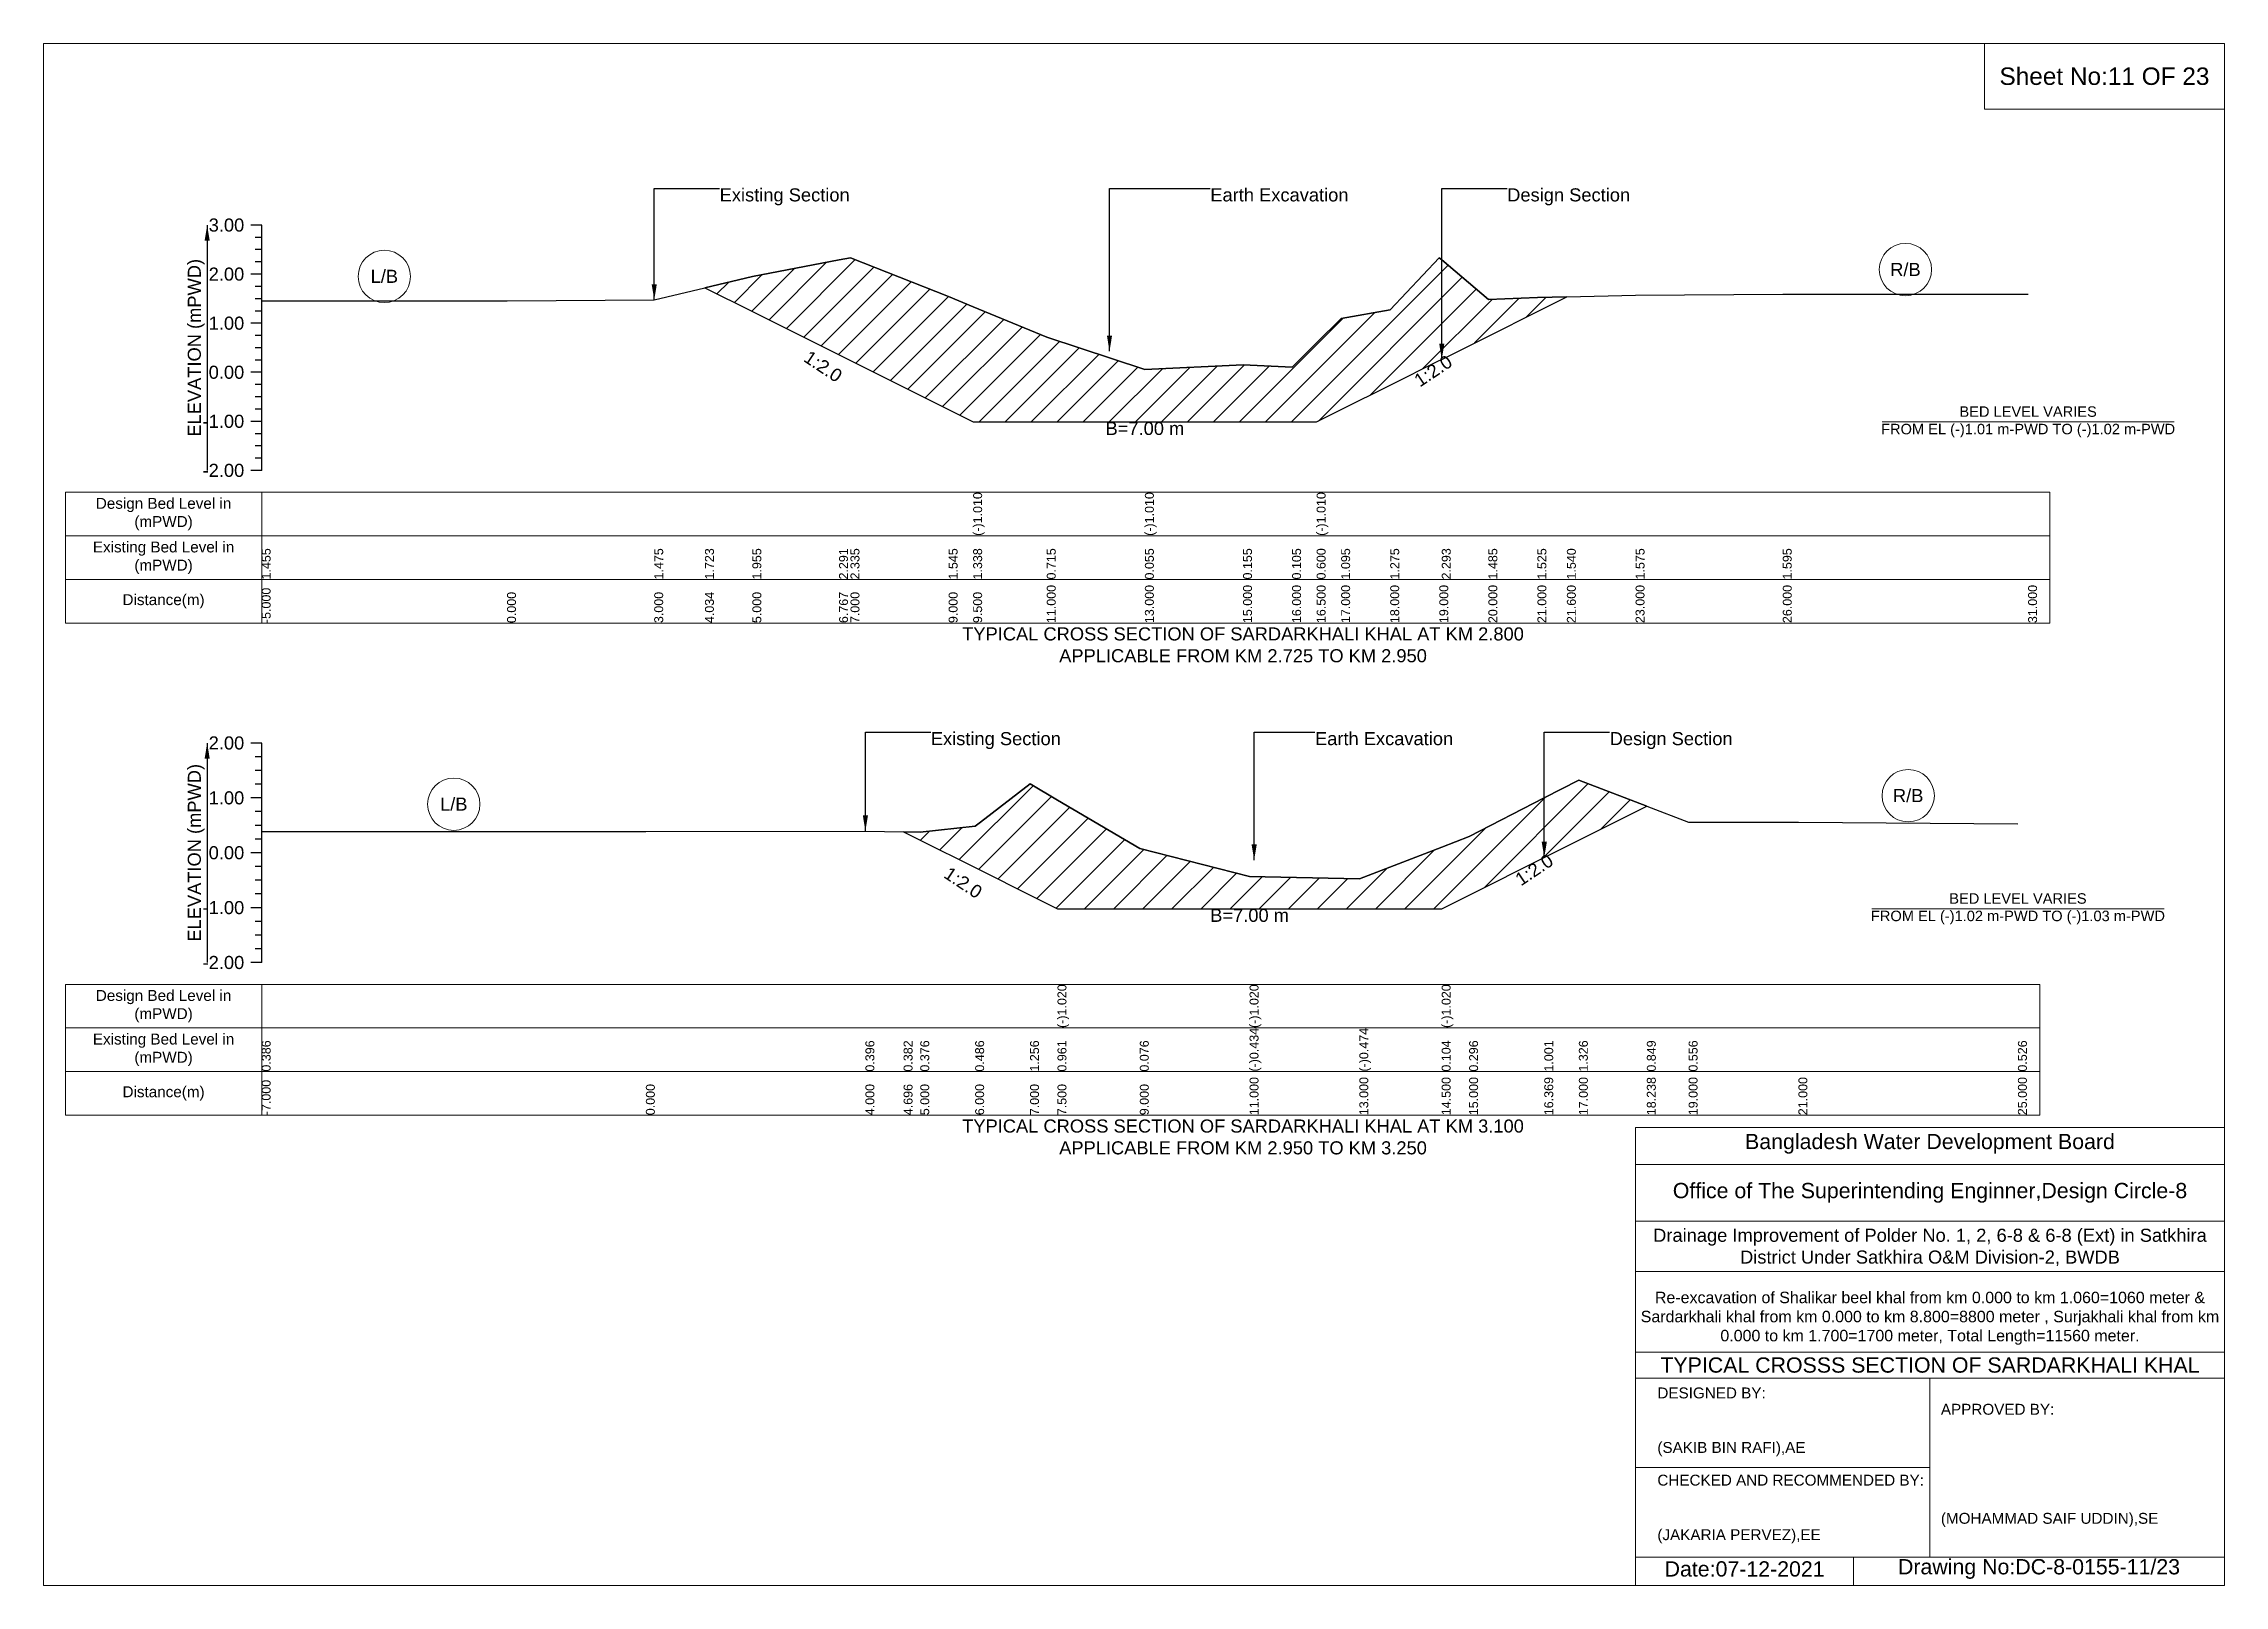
# Model space of a CAD drawing. Header units: inches. Extents: x 93000 to 506000, y -4242 to 0.
# Drawn here: x 200000 to 206000, y -4242 to 0 of the extents above; entities that cross this region are included whole.
import ezdxf

# ---------------------------------------------------------------- set-up
doc = ezdxf.new("R2010")
doc.units = ezdxf.units.IN
doc.header["$LTSCALE"] = 7
doc.header["$MEASUREMENT"] = 0
for name, color, linetype, lineweight in [('Cross section Data Border', 7, 'Continuous', 9), ('Cross Section Labels', 7, 'Continuous', 9), ('Existing_Bed_Level for Xsection', 7, 'Continuous', 25)]:
    doc.layers.add(name, color=color, linetype=linetype, lineweight=lineweight)
doc.styles.get("Standard").update_dxf_attribs({"font": 'arial.ttf'})
doc.dimstyles.get("Standard").update_dxf_attribs({"dimtxt": 0.18, "dimasz": 0.18, "dimexe": 0.18, "dimexo": 0.0625, "dimgap": 0.09, "dimtad": 0, "dimtih": 1, "dimtoh": 1, "dimdec": 4, "dimzin": 0, "dimdsep": 46, "dimtxsty": 'Standard', "dimcen": 0.09, "dimadec": 0, "dimazin": 0, "dimtfac": 1, "dimtdec": 4, "dimtofl": 0, "dimtmove": 0, "dimatfit": 3, "dimfxl": 1, "dimtolj": 1, "dimtzin": 0, "dimarcsym": 0})

msp = doc.modelspace()

# ---------------------------------------------------------------- texts
at = {"layer": 'Cross section Data Border', "char_height": 30, "width": 480, "attachment_point": 5}
for s, insert in [('Design Bed Level in (mPWD)', (200330, -1294.4)), ('Existing Bed Level in (mPWD)', (200330, -1414.4)), ('Distance(m)', (200330, -1534.4)), ('Design Bed Level in (mPWD)', (200330, -2648.4)), ('Existing Bed Level in (mPWD)', (200330, -2768.4)), ('Distance(m)', (200330, -2888.4))]:
    msp.add_mtext(s, dxfattribs=dict(at, insert=insert))
at = {"layer": 'Cross Section Labels'}
for s, insert, char_height, attachment_point in [('Sheet No:11 OF 23', (205670, -90), 48, 5), ('Existing Section', (201860, -398.2), 36, 1), ('Earth Excavation', (203210, -398.2), 36, 1), ('Design Section', (204026.8, -398.2), 36, 1), ('L/B', (200937.5, -640.5), 36, 5), ('R/B', (205122.5, -621.6), 36, 5), ('BED LEVEL VARIES ^JFROM EL (-)1.01 m-PWD TO (-)1.02 m-PWD', (205460, -1040.8), 28.8, 5), ('B=7.00 m', (203030, -1040.8), 36, 2), ('TYPICAL CROSS SECTION OF SARDARKHALI KHAL AT KM 2.800^JAPPLICABLE FROM KM 2.725 TO KM 2.950', (203300, -1654.4), 36, 5), ('Existing Section', (202441, -1894.2), 36, 1), ('Earth Excavation', (203498, -1894.2), 36, 1), ('Design Section', (204308.8, -1894.2), 36, 1), ('L/B', (201128.5, -2092.6), 36, 5), ('R/B', (205130, -2069.2), 36, 5), ('BED LEVEL VARIES ^JFROM EL (-)1.02 m-PWD TO (-)1.03 m-PWD', (205432, -2380.4), 28.8, 5), ('B=7.00 m', (203318, -2380.4), 36, 2), ('TYPICAL CROSS SECTION OF SARDARKHALI KHAL AT KM 3.100^JAPPLICABLE FROM KM 2.950 TO KM 3.250', (203300, -3008.4), 36, 5), ('Bangladesh Water Development Board', (205190, -3027), 42, 5), ('Office of The Superintending Enginner,Design Circle-8', (205190, -3162), 42, 5)]:
    msp.add_mtext(s, dxfattribs=dict(at, insert=insert, char_height=char_height, attachment_point=attachment_point))
at = {"layer": 'Cross Section Labels', "char_height": 36, "attachment_point": 2}
for insert, rotation in [((202154.8, -873.2), 326.30993), ((203813, -885.5), 33.69007), ((202540, -2293.5), 326.30993), ((204091, -2258.2), 33.69007)]:
    msp.add_mtext('1:2.0', dxfattribs=dict(at, insert=insert, rotation=rotation))
at = {"layer": 'Cross Section Labels'}
for s, insert, char_height, width, attachment_point in [('Drainage Improvement of Polder No. 1, 2, 6-8 & 6-8 (Ext) in Satkhira District Under Satkhira O&M Division-2, BWDB', (205190, -3312), 36, 1680, 5), ('Re-excavation of Shalikar beel khal from km 0.000 to km 1.060=1060 meter & Sardarkhali khal from km 0.000 to km 8.800=8800 meter , Surjakhali khal from km 0.000 to km 1.700=1700 meter, Total Length=11560 meter.', (205190, -3507), 31.4683, 1620, 5), ('TYPICAL CROSSS SECTION OF SARDARKHALI KHAL', (205190, -3636), 42, 1680, 5), ('DESIGNED BY:^J^J^J(SAKIB BIN RAFI),AE', (204440, -3792), 30, 840, 4), ('APPROVED BY:^J^J^J^J^J^J(MOHAMMAD SAIF UDDIN),SE', (205220, -3912), 30, 840, 4), ('CHECKED AND RECOMMENDED BY:^J^J^J(JAKARIA PERVEZ),EE', (204440, -4032), 30, 840, 4), ('Date:07-12-2021', (204680, -4197), 42, 840, 5), ('Drawing No:DC-8-0155-11/23', (205490, -4197), 42, 1320, 5)]:
    msp.add_mtext(s, dxfattribs=dict(at, insert=insert, char_height=char_height, width=width, attachment_point=attachment_point))
at = {"layer": 'Existing_Bed_Level for Xsection', "char_height": 36, "attachment_point": 6}
for s, insert in [('3.00', (200552, -499.4)), ('2.00', (200552, -634.4)), ('1.00', (200552, -769.4)), ('0.00', (200552, -904.4)), ('-1.00', (200552, -1039.4)), ('-2.00', (200552, -1174.4)), ('2.00', (200552, -1924.4)), ('1.00', (200552, -2075.4)), ('0.00', (200552, -2226.4)), ('-1.00', (200552, -2377.4)), ('-2.00', (200552, -2528.4))]:
    msp.add_mtext(s, dxfattribs=dict(at, insert=insert))
at = {"layer": 'Existing_Bed_Level for Xsection', "rotation": 90}
for s, insert, char_height, attachment_point in [('ELEVATION (mPWD)', (200420, -836.9), 36, 5), ('(-)1.010', (202557.5, -1354.4), 24.6, 1), ('(-)1.010', (203030, -1354.4), 24.6, 1), ('(-)1.010', (203502.5, -1354.4), 24.6, 1), ('1.455', (200600, -1474.4), 24.6, 1), ('1.475', (201680, -1474.4), 24.6, 1), ('1.723', (201819.6, -1474.4), 24.6, 1), ('1.955', (201950, -1474.4), 24.6, 1), ('2.291', (202188.5, -1474.4), 24.6, 1), ('2.335', (202220, -1474.4), 24.6, 1), ('1.545', (202490, -1474.4), 24.6, 1), ('1.338', (202557.5, -1474.4), 24.6, 1), ('0.715', (202760, -1474.4), 24.6, 1), ('0.055', (203030, -1474.4), 24.6, 1), ('0.155', (203300, -1474.4), 24.6, 1), ('0.105', (203435, -1474.4), 24.6, 1), ('0.600', (203502.5, -1474.4), 24.6, 1), ('1.095', (203570, -1474.4), 24.6, 1), ('1.275', (203705, -1474.4), 24.6, 1), ('2.293', (203846.8, -1474.4), 24.6, 1), ('1.485', (203975, -1474.4), 24.6, 1), ('1.525', (204110, -1474.4), 24.6, 1), ('1.540', (204191, -1474.4), 24.6, 1), ('1.575', (204380, -1474.4), 24.6, 1), ('1.595', (204785, -1474.4), 24.6, 1), ('-5.000', (200600, -1594.4), 24.6, 1), ('11.000', (202760, -1594.4), 24.6, 1), ('13.000', (203030, -1594.4), 24.6, 1), ('15.000', (203300, -1594.4), 24.6, 1), ('16.000', (203435, -1594.4), 24.6, 1), ('16.500', (203502.5, -1594.4), 24.6, 1), ('17.000', (203570, -1594.4), 24.6, 1), ('18.000', (203705, -1594.4), 24.6, 1), ('19.000', (203840, -1594.4), 24.6, 1), ('20.000', (203975, -1594.4), 24.6, 1), ('21.000', (204110, -1594.4), 24.6, 1), ('21.600', (204191, -1594.4), 24.6, 1), ('23.000', (204380, -1594.4), 24.6, 1), ('26.000', (204785, -1594.4), 24.6, 1), ('31.000', (205460, -1594.4), 24.6, 1), ('0.000', (201275, -1594.4), 24.6, 1), ('3.000', (201680, -1594.4), 24.6, 1), ('4.034', (201819.6, -1594.4), 24.6, 1), ('5.000', (201950, -1594.4), 24.6, 1), ('6.767', (202188.5, -1594.4), 24.6, 1), ('7.000', (202220, -1594.4), 24.6, 1), ('9.000', (202490, -1594.4), 24.6, 1), ('9.500', (202557.5, -1594.4), 24.6, 1), ('ELEVATION (mPWD)', (200420, -2226.4), 36, 5), ('(-)1.020', (202789.5, -2708.4), 24.6, 1), ('(-)1.020', (203318, -2708.4), 24.6, 1), ('(-)1.020', (203846.5, -2708.4), 24.6, 1), ('0.386', (200600, -2828.4), 24.6, 1), ('0.396', (202261, -2828.4), 24.6, 1), ('0.382', (202366.1, -2828.4), 24.6, 1), ('0.376', (202412, -2828.4), 24.6, 1), ('0.486', (202563, -2828.4), 24.6, 1), ('1.256', (202714, -2828.4), 24.6, 1), ('0.961', (202789.5, -2828.4), 24.6, 1), ('0.076', (203016, -2828.4), 24.6, 1), ('(-)0.434', (203318, -2828.4), 24.6, 1), ('(-)0.474', (203620, -2828.4), 24.6, 1), ('0.104', (203846.5, -2828.4), 24.6, 1), ('0.296', (203922, -2828.4), 24.6, 1), ('1.001', (204128.8, -2828.4), 24.6, 1), ('1.326', (204224, -2828.4), 24.6, 1), ('0.849', (204411, -2828.4), 24.6, 1), ('0.556', (204526, -2828.4), 24.6, 1), ('0.526', (205432, -2828.4), 24.6, 1), ('-7.000', (200600, -2948.4), 24.6, 1), ('0.000', (201657, -2948.4), 24.6, 1), ('4.000', (202261, -2948.4), 24.6, 1), ('4.696', (202366.1, -2948.4), 24.6, 1), ('5.000', (202412, -2948.4), 24.6, 1), ('6.000', (202563, -2948.4), 24.6, 1), ('7.000', (202714, -2948.4), 24.6, 1), ('7.500', (202789.5, -2948.4), 24.6, 1), ('9.000', (203016, -2948.4), 24.6, 1), ('11.000', (203318, -2948.4), 24.6, 1), ('13.000', (203620, -2948.4), 24.6, 1), ('14.500', (203846.5, -2948.4), 24.6, 1), ('15.000', (203922, -2948.4), 24.6, 1), ('16.369', (204128.8, -2948.4), 24.6, 1), ('17.000', (204224, -2948.4), 24.6, 1), ('18.238', (204411, -2948.4), 24.6, 1), ('19.000', (204526, -2948.4), 24.6, 1), ('21.000', (204828, -2948.4), 24.6, 1), ('25.000', (205432, -2948.4), 24.6, 1)]:
    msp.add_mtext(s, dxfattribs=dict(at, insert=insert, char_height=char_height, attachment_point=attachment_point))

# ---------------------------------------------------------------- hatches: boundary and pattern name
at = {"layer": 'Existing_Bed_Level for Xsection'}
h = msp.add_hatch(dxfattribs=at)
h.set_pattern_fill('ANSI31', color=256, scale=405, style=0)
h.paths.add_polyline_path([(201819.6, -671.8), (201950, -737), (202188.5, -856.3), (202220, -872), (202490, -1007), (202557.5, -1040.8), (202760, -1040.8), (203030, -1040.8), (203300, -1040.8), (203435, -1040.8), (203502.5, -1040.8), (203570, -1007), (203705, -939.5), (203840, -872), (203846.8, -868.7), (203975, -804.5), (204110, -737), (204191, -696.5), (204110, -698.6), (203975, -704), (203846.8, -594.9), (203840, -589.2), (203705, -732.3), (203570, -756.6), (203502.5, -823.4), (203435, -890.2), (203300, -883.5), (203030, -897), (202760, -807.9), (202557.5, -723.9), (202490, -695.9), (202220, -589.2), (202188.5, -595.2), (201950, -640.5)])
h = msp.add_hatch(dxfattribs=at)
h.set_pattern_fill('ANSI31', color=256, scale=453, style=0)
h.paths.add_polyline_path([(202366.1, -2168.7), (202412, -2191.7), (202563, -2267.2), (202577.8, -2274.6), (202714, -2342.7), (202789.5, -2380.4), (203016, -2380.4), (203318, -2380.4), (203620, -2380.4), (203846.5, -2380.4), (203922, -2342.7), (204128.8, -2239.3), (204224, -2191.7), (204411, -2098.2), (204224, -2026.2), (204128.8, -2075.3), (203922, -2181.7), (203846.5, -2210.8), (203620, -2298), (203318, -2292), (203016, -2214.9), (202789.5, -2081.3), (202714, -2036.8), (202577.8, -2141.7), (202563, -2153), (202412, -2169.7)])

# ---------------------------------------------------------------- linework, layer by layer
at = {"layer": 'Cross section Data Border'}
for points in [[(200060, -1234.4), (205520, -1234.4), (205520, -1594.4), (200060, -1594.4)], [(200060, -2588.4), (205492, -2588.4), (205492, -2948.4), (200060, -2948.4)]]:
    msp.add_lwpolyline(points, close=True, dxfattribs=at)
for points in [[(200600, -1234.4), (200600, -1594.4)], [(200060, -1354.4), (205520, -1354.4)], [(200060, -1474.4), (205520, -1474.4)], [(200600, -2588.4), (200600, -2948.4)], [(200060, -2708.4), (205492, -2708.4)], [(200060, -2828.4), (205492, -2828.4)]]:
    msp.add_lwpolyline(points, dxfattribs=at)
at = {"layer": 'Cross Section Labels'}
for points in [[(200000, 0), (206000, 0), (206000, -4242), (200000, -4242)], [(205340, 0), (206000, 0), (206000, -180), (205340, -180)]]:
    msp.add_lwpolyline(points, close=True, dxfattribs=at)
for points in [[(205058.1, -1040.8), (205861.9, -1040.8)], [(205030.1, -2380.4), (205833.9, -2380.4)], [(204380, -4242), (204380, -2982), (206000, -2982)], [(204380, -3084), (206000, -3084)], [(204380, -3240), (206000, -3240)], [(204380, -3378), (206000, -3378)], [(204380, -3600), (206000, -3600)], [(204380, -3672), (206000, -3672)], [(205190, -3672), (205190, -4164)], [(204380, -3918), (205190, -3918)], [(204380, -4164), (206000, -4164)], [(204980, -4164), (204980, -4242)]]:
    msp.add_lwpolyline(points, dxfattribs=at)
for centre in [(200937.5, -640.5), (205122.5, -621.6), (201128.5, -2092.6), (205130, -2069.2)]:
    msp.add_circle(centre, 72, dxfattribs=at)
at = {"layer": 'Existing_Bed_Level for Xsection'}
for points in [[(200600, -499.4), (200570, -499.4)], [(200600, -533.2), (200582, -533.2)], [(200600, -1174.4), (200600, -1039.4), (200600, -904.4), (200600, -769.4), (200600, -634.4), (200600, -499.4)], [(200600, -566.9), (200582, -566.9)], [(200600, -708), (201275, -708), (201680, -705.3), (201819.6, -671.8), (201950, -640.5), (202188.5, -595.2), (202220, -589.2), (202490, -695.9), (202557.5, -723.9), (202557.5, -723.9), (202760, -807.9), (203030, -897), (203030, -897), (203300, -883.5), (203435, -890.2), (203502.5, -823.4), (203502.5, -823.4), (203570, -756.6), (203705, -732.3), (203840, -589.2), (203846.8, -594.9), (203975, -704), (204110, -698.6), (204191, -696.5), (204380, -691.8), (204785, -689.1), (205460, -689.1)], [(200600, -634.4), (200570, -634.4)], [(200600, -600.7), (200582, -600.7)], [(200600, -668.2), (200582, -668.2)], [(200600, -701.9), (200582, -701.9)], [(200600, -769.4), (200570, -769.4)], [(200600, -735.7), (200582, -735.7)], [(200600, -803.2), (200582, -803.2)], [(200600, -836.9), (200582, -836.9)], [(200600, -870.7), (200582, -870.7)], [(200600, -904.4), (200570, -904.4)], [(200600, -938.2), (200582, -938.2)], [(200600, -971.9), (200582, -971.9)], [(200600, -1005.7), (200582, -1005.7)], [(200600, -1039.4), (200570, -1039.4)], [(200600, -1073.2), (200582, -1073.2)], [(200600, -1106.9), (200582, -1106.9)], [(200600, -1174.4), (200570, -1174.4)], [(200600, -1140.7), (200582, -1140.7)], [(200600, -1924.4), (200570, -1924.4)], [(200600, -1962.2), (200582, -1962.2)], [(200600, -2528.4), (200600, -2377.4), (200600, -2226.4), (200600, -2075.4), (200600, -1924.4)], [(200600, -1999.9), (200582, -1999.9)], [(200600, -2037.7), (200582, -2037.7)], [(200600, -2168.1), (201657, -2168.1), (202261, -2166.6), (202366.1, -2168.7), (202412, -2169.7), (202563, -2153), (202577.8, -2141.7), (202714, -2036.8), (202789.5, -2081.3), (202789.5, -2081.3), (203016, -2214.9), (203318, -2292), (203318, -2292), (203620, -2298), (203846.5, -2210.8), (203846.5, -2210.8), (203922, -2181.7), (204128.8, -2075.3), (204224, -2026.2), (204411, -2098.2), (204526, -2142.5), (204828, -2142.5), (205432, -2147)], [(200600, -2075.4), (200570, -2075.4)], [(200600, -2113.2), (200582, -2113.2)], [(200600, -2150.9), (200582, -2150.9)], [(200600, -2188.7), (200582, -2188.7)], [(200600, -2226.4), (200570, -2226.4)], [(200600, -2264.2), (200582, -2264.2)], [(200600, -2301.9), (200582, -2301.9)], [(200600, -2339.7), (200582, -2339.7)], [(200600, -2377.4), (200570, -2377.4)], [(200600, -2415.2), (200582, -2415.2)], [(200600, -2452.9), (200582, -2452.9)], [(200600, -2490.7), (200582, -2490.7)], [(200600, -2528.4), (200570, -2528.4)]]:
    msp.add_lwpolyline(points, dxfattribs=at)
for points in [[(201819.6, -671.8), (201819.6, -671.8), (201950, -737), (202188.5, -856.3), (202220, -872), (202490, -1007), (202557.5, -1040.8), (202557.5, -1040.8), (202760, -1040.8), (203030, -1040.8), (203030, -1040.8), (203300, -1040.8), (203435, -1040.8), (203502.5, -1040.8), (203502.5, -1040.8), (203570, -1007), (203705, -939.5), (203840, -872), (203846.8, -868.7), (203975, -804.5), (204110, -737), (204191, -696.5), (204191, -696.5), (204191, -696.5), (204110, -698.6), (203975, -704), (203846.8, -594.9), (203840, -589.2), (203705, -732.3), (203570, -756.6), (203502.5, -823.4), (203502.5, -823.4), (203435, -890.2), (203300, -883.5), (203030, -897), (203030, -897), (202760, -807.9), (202557.5, -723.9), (202557.5, -723.9), (202490, -695.9), (202220, -589.2), (202188.5, -595.2), (201950, -640.5), (201819.6, -671.8)], [(202366.1, -2168.7), (202366.1, -2168.7), (202412, -2191.7), (202563, -2267.2), (202577.8, -2274.6), (202714, -2342.7), (202789.5, -2380.4), (202789.5, -2380.4), (203016, -2380.4), (203318, -2380.4), (203318, -2380.4), (203620, -2380.4), (203846.5, -2380.4), (203846.5, -2380.4), (203922, -2342.7), (204128.8, -2239.3), (204224, -2191.7), (204411, -2098.2), (204411, -2098.2), (204411, -2098.2), (204224, -2026.2), (204128.8, -2075.3), (203922, -2181.7), (203846.5, -2210.8), (203846.5, -2210.8), (203620, -2298), (203318, -2292), (203318, -2292), (203016, -2214.9), (202789.5, -2081.3), (202789.5, -2081.3), (202714, -2036.8), (202577.8, -2141.7), (202563, -2153), (202412, -2169.7), (202366.1, -2168.7)]]:
    msp.add_lwpolyline(points, close=True, dxfattribs=at)

msp.set_redraw_order([(e.dxf.handle, doc.entitydb.next_handle()) for e in msp.query("TEXT MTEXT ATTDEF DIMENSION ARC_DIMENSION")])  # texts and dimensions are drawn at this point

# ---------------------------------------------------------------- leaders
at = {"layer": 'Cross Section Labels', "annotation_type": 0, "has_hookline": 1, "hookline_direction": 0}
for points, text_width in [([(201680, -705.3), (201680, -398.2), (201859.9, -398.2)], 350.4), ([(202932.6, -846.6), (202932.6, -398.2), (203209.9, -398.2)], 372.7), ([(203846.8, -868.7), (203846.8, -398.2), (204026.7, -398.2)], 330.9), ([(202261, -2166.6), (202261, -1894.2), (202440.9, -1894.2)], 350.4), ([(203330.6, -2246.6), (203330.6, -1894.2), (203497.9, -1894.2)], 372.7), ([(204128.8, -2239.3), (204128.8, -1894.2), (204308.7, -1894.2)], 330.9)]:
    msp.add_leader(points, dimstyle='Standard', override={"dimasz": 43.2}, dxfattribs=dict(at, text_width=text_width))
at = {"layer": 'Existing_Bed_Level for Xsection'}
for points in [[(200450, -499.4), (200450, -1174.4)], [(200450, -1924.4), (200450, -2528.4)]]:
    msp.add_leader(points, dimstyle='Standard', override={"dimasz": 43.2}, dxfattribs=at)

doc.saveas('drawing.dxf')
